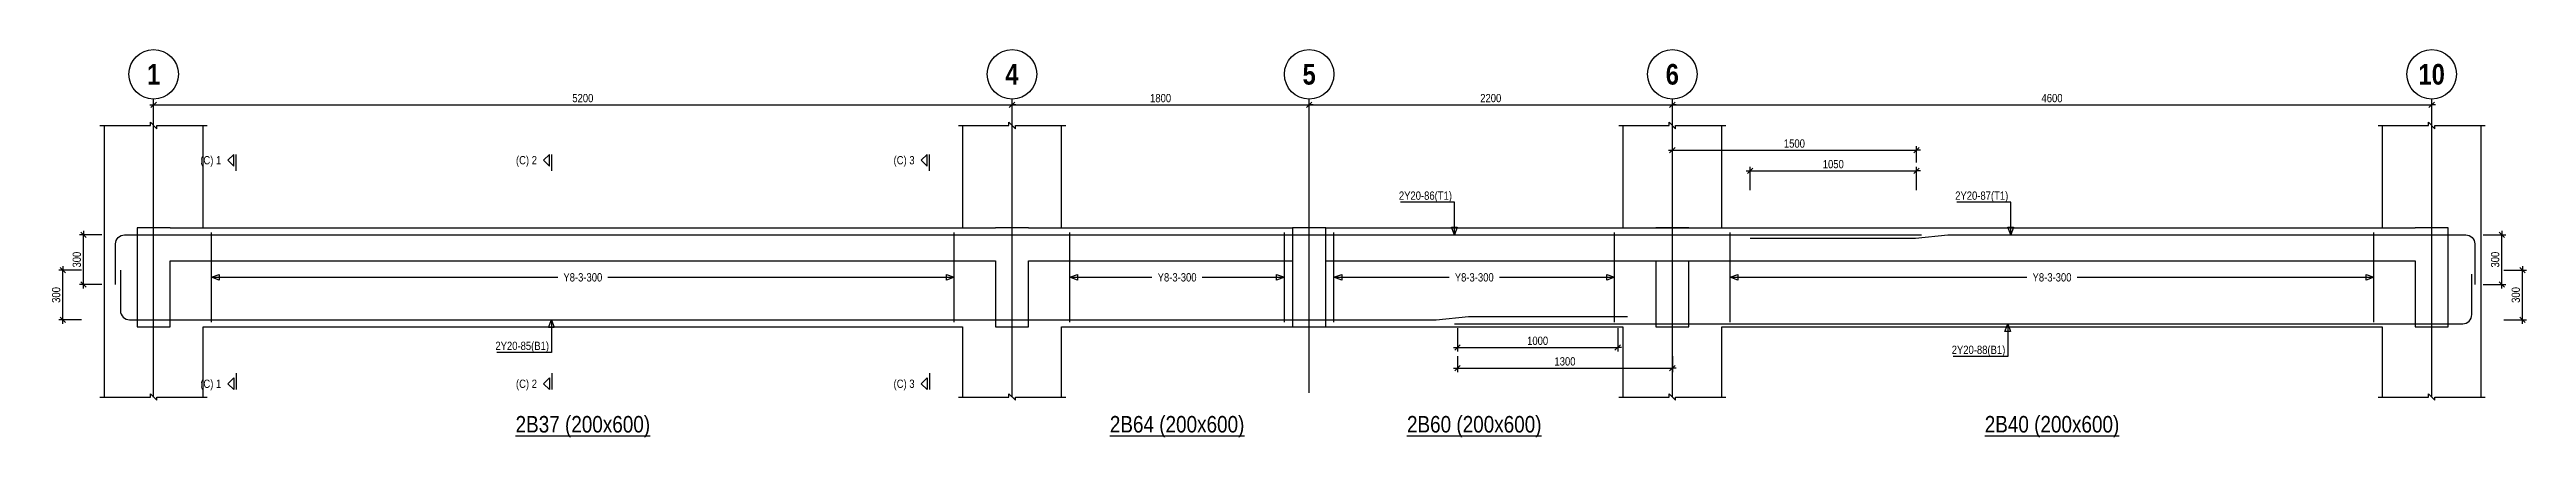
# Model space of a CAD drawing. Extents: x 0 to 206258, y -403073 to 0.
# Drawn here: x 59507 to 89516, y -338464 to -333764 of the extents above; entities that cross this region are included whole.
import ezdxf
from ezdxf.enums import TextEntityAlignment as Align
from ezdxf.lldxf.tags import DXFTag

# ---------------------------------------------------------------- set-up
doc = ezdxf.new("R2010")
doc.units = 0
doc.header["$LTSCALE"] = 1000
for name, color, linetype in [('Axis Circle(Dir 2)', 150, 'Continuous'), ('Axis Label(Dir 1)', 7, 'Continuous'), ('Axis Line(Dir 2)', 150, 'CENTER2'), ('Break Line', 5, 'Continuous'), ('Dimension Line', 5, 'Continuous'), ('Front Elevation Line', 40, 'Continuous'), ('Leader Line', 5, 'Continuous'), ('Link Line', 3, 'Continuous'), ('Rebar Label', 6, 'Continuous'), ('Rebar Line', 7, 'Continuous'), ('Section Label', 1, 'Continuous'), ('Section Line', 1, 'Continuous'), ('Top Rebar Label', 6, 'Continuous'), ('Top Rebar Line', 7, 'Continuous')]:
    doc.layers.add(name, color=color, linetype=linetype)
for name, color, linetype, true_color in [('Back Elevation Line', 191, 'HIDDEN2', 0xd4aaff), ('Beam Label(D)', 94, 'Continuous', 0x008100), ('Beam Line(D)', 112, 'Continuous', 0x00bd5e), ('Link Label', 94, 'Continuous', 0x008100)]:
    doc.layers.add(name, color=color, linetype=linetype, true_color=true_color)
doc.styles.add('Axis Label(Dir 1)', font='ARIALNB.TTF', dxfattribs={"height": 250})
doc.styles.add('Beam Label(D)', font='ARIALN.TTF', dxfattribs={"height": 200})
doc.styles.add('Dimension Text', font='ARIALN.TTF', dxfattribs={"height": 100})
doc.styles.add('Link Label', font='ARIALN.TTF', dxfattribs={"height": 100})
doc.styles.add('Rebar Label', font='ARIALN.TTF', dxfattribs={"height": 100})
doc.styles.add('Section Label', font='ARIALN.TTF', dxfattribs={"height": 100})
doc.styles.add('Top Rebar Label', font='ARIALN.TTF', dxfattribs={"height": 100})
tags = doc.linetypes.add('CENTER2', pattern=[1.125, 0.75, -0.125, 0.125, -0.125]).pattern_tags.tags
tags[10:11] = [DXFTag(74, 4), DXFTag(75, 0), DXFTag(340, '0'), DXFTag(46, 0.0), DXFTag(50, 0.0), DXFTag(44, 0.0), DXFTag(45, 0.0)]
tags[8:9] = [DXFTag(74, 4), DXFTag(75, 0), DXFTag(340, '0'), DXFTag(46, 0.0), DXFTag(50, 0.0), DXFTag(44, 0.0), DXFTag(45, 0.0)]
tags[6:7] = [DXFTag(74, 4), DXFTag(75, 0), DXFTag(340, '0'), DXFTag(46, 0.0), DXFTag(50, 0.0), DXFTag(44, 0.0), DXFTag(45, 0.0)]
tags[4:5] = [DXFTag(74, 4), DXFTag(75, 0), DXFTag(340, '0'), DXFTag(46, 0.0), DXFTag(50, 0.0), DXFTag(44, 0.0), DXFTag(45, 0.0)]
tags = doc.linetypes.add('HIDDEN2', pattern=[0.1875, 0.125, -0.0625]).pattern_tags.tags
tags[6:7] = [DXFTag(74, 4), DXFTag(75, 0), DXFTag(340, '0'), DXFTag(46, 0.0), DXFTag(50, 0.0), DXFTag(44, 0.0), DXFTag(45, 0.0)]
tags[4:5] = [DXFTag(74, 4), DXFTag(75, 0), DXFTag(340, '0'), DXFTag(46, 0.0), DXFTag(50, 0.0), DXFTag(44, 0.0), DXFTag(45, 0.0)]
doc.dimstyles.new('BEAM', dxfattribs={"dimtxt": 100, "dimasz": 30, "dimexe": 48.3, "dimexo": 103.5, "dimgap": 30, "dimtad": 1, "dimtoh": 1, "dimdec": 1, "dimlfac": 0.5, "dimdsep": 46, "dimtxsty": 'Dimension Text', "dimblk": 'PCDIM_TICK', "dimcen": 0.09, "dimclrd": 5, "dimclre": 5, "dimclrt": 5, "dimadec": 1, "dimazin": 0, "dimtp": 1, "dimtm": 1, "dimtfac": 1, "dimtdec": 4, "dimtofl": 0, "dimtmove": 0, "dimatfit": 3, "dimfxl": 1, "dimtolj": 1, "dimtzin": 0, "dimarcsym": 0})

msp = doc.modelspace()

# ---------------------------------------------------------------- texts
at = {"layer": 'Axis Label(Dir 1)', "transparency": 33554687, "style": 'Axis Label(Dir 1)'}
for s, p in [('1', (60767.964, -334064.284)), ('4', (71167.964, -334064.284)), ('5', (74767.964, -334064.284)), ('6', (79167.964, -334064.284)), ('10', (88367.964, -334064.284))]:
    msp.add_text(s, height=250, dxfattribs=at).set_placement(p, align=Align.MIDDLE_CENTER)
at = {"layer": 'Beam Label(D)', "transparency": 33554687, "style": 'Beam Label(D)'}
for s, p in [('%%U2B37 (200x600)', (65967.964, -338204.284)), ('%%U2B64 (200x600)', (73167.964, -338204.284)), ('%%U2B60 (200x600)', (76767.964, -338204.284)), ('%%U2B40 (200x600)', (83767.964, -338204.284))]:
    msp.add_text(s, height=200, dxfattribs=at).set_placement(p, align=Align.TOP_CENTER)
at = {"layer": 'Link Label', "transparency": 33554687, "style": 'Link Label'}
for p in [(65967.964, -336524.284), (73167.964, -336524.284), (76767.964, -336524.284), (83767.964, -336524.284)]:
    msp.add_text('Y8-3-300', height=100, dxfattribs=at).set_placement(p, align=Align.MIDDLE_CENTER)
at = {"layer": 'Rebar Label', "transparency": 33554687, "style": 'Rebar Label'}
for s, p in [(' 2Y20-85(B1)', (65557.964, -337404.284)), (' 2Y20-88(B1)', (83202.057, -337452.353))]:
    msp.add_text(s, height=100, dxfattribs=at).set_placement(p, align=Align.RIGHT)
at = {"layer": 'Section Label', "transparency": 33554687, "style": 'Section Label'}
for s, p in [('(C) 1', (61587.254, -335104.994)), ('(C) 2', (65412.253, -335104.994)), ('(C) 3', (69987.253, -335104.994)), ('(C) 1', (61587.254, -337813.573)), ('(C) 2', (65412.253, -337813.573)), ('(C) 3', (69987.253, -337813.573))]:
    msp.add_text(s, height=100, dxfattribs=at).set_placement(p, align=Align.MIDDLE_RIGHT)
at = {"layer": 'Top Rebar Label', "transparency": 33554687, "style": 'Top Rebar Label'}
for s, p in [(' 2Y20-86(T1)', (76497.965, -335584.284)), (' 2Y20-87(T1)', (83237.964, -335584.284))]:
    msp.add_text(s, height=100, dxfattribs=at).set_placement(p, align=Align.RIGHT)

# ---------------------------------------------------------------- blocks, each defined once
blk = doc.blocks.new('PCDIM_TICK')
at = {"layer": 'Dimension Line', "color": 0, "transparency": 33554687}
for p, q in [((1.1, 1.1), (-1.1, -1.1)), ((1.6, 0), (0, 0))]:
    blk.add_line(p, q, dxfattribs=at)
blk = doc.blocks.new('*U4056')
at = {"layer": 'Dimension Line', "color": 5, "true_color": 0x0000ff, "transparency": 16777216}
for p, q in [((60142, -336010), (59870, -336010)), ((59918, -336610), (59918, -336010)), ((60142, -336610), (59870, -336610))]:
    blk.add_line(p, q, dxfattribs=at)
at = {"layer": 'Dimension Line', "color": 5, "true_color": 0x0000ff, "transparency": 16777216, "xscale": 30, "yscale": 30}
for p, rotation in [((59918, -336010), 89.99999999999447), ((59918, -336610), 269.9999999999834)]:
    blk.add_blockref('PCDIM_TICK', p, dxfattribs=dict(at, rotation=rotation))
at = {"layer": 'Dimension Line', "color": 5, "true_color": 0x0000ff, "transparency": 16777216, "insert": (59888, -336310), "char_height": 100, "width": 181.5, "attachment_point": 8, "rotation": 90, "style": 'Dimension Text'}
blk.add_mtext('300', dxfattribs=at)
blk = doc.blocks.new('*U4057')
at = {"layer": 'Dimension Line', "color": 5, "true_color": 0x0000ff, "transparency": 16777216}
for p, q in [((59892, -336438), (59620, -336438)), ((59668, -337038), (59668, -336438)), ((59892, -337038), (59620, -337038))]:
    blk.add_line(p, q, dxfattribs=at)
at = {"layer": 'Dimension Line', "color": 5, "true_color": 0x0000ff, "transparency": 16777216, "xscale": 30, "yscale": 30}
for p, rotation in [((59668, -336438), 89.99999999999447), ((59668, -337038), 269.9999999999834)]:
    blk.add_blockref('PCDIM_TICK', p, dxfattribs=dict(at, rotation=rotation))
at = {"layer": 'Dimension Line', "color": 5, "true_color": 0x0000ff, "transparency": 16777216, "insert": (59638, -336738), "char_height": 100, "width": 181.5, "attachment_point": 8, "rotation": 90, "style": 'Dimension Text'}
blk.add_mtext('300', dxfattribs=at)
blk = doc.blocks.new('*U4058')
at = {"layer": 'Dimension Line', "color": 5, "true_color": 0x0000ff, "transparency": 16777216}
for p, q in [((60768, -334581), (60768, -334386)), ((60768, -334434), (71168, -334434)), ((71168, -334581), (71168, -334386))]:
    blk.add_line(p, q, dxfattribs=at)
at = {"layer": 'Dimension Line', "color": 5, "true_color": 0x0000ff, "transparency": 16777216, "xscale": 30, "yscale": 30, "rotation": 180.0000000000004}
blk.add_blockref('PCDIM_TICK', (60768, -334434), dxfattribs=at)
at = {"layer": 'Dimension Line', "color": 5, "true_color": 0x0000ff, "transparency": 16777216, "xscale": 30, "yscale": 30}
blk.add_blockref('PCDIM_TICK', (71168, -334434), dxfattribs=at)
at = {"layer": 'Dimension Line', "color": 5, "true_color": 0x0000ff, "transparency": 16777216, "insert": (65968, -334404), "char_height": 100, "width": 245.98, "attachment_point": 8, "style": 'Dimension Text'}
blk.add_mtext('5200', dxfattribs=at)
blk = doc.blocks.new('*U4071')
at = {"layer": 'Dimension Line', "color": 5, "true_color": 0x0000ff, "transparency": 16777216}
for p, q in [((71168, -334581), (71168, -334386)), ((71168, -334434), (74768, -334434)), ((74768, -334581), (74768, -334386))]:
    blk.add_line(p, q, dxfattribs=at)
at = {"layer": 'Dimension Line', "color": 5, "true_color": 0x0000ff, "transparency": 16777216, "xscale": 30, "yscale": 30, "rotation": 180.0000000000004}
blk.add_blockref('PCDIM_TICK', (71168, -334434), dxfattribs=at)
at = {"layer": 'Dimension Line', "color": 5, "true_color": 0x0000ff, "transparency": 16777216, "xscale": 30, "yscale": 30}
blk.add_blockref('PCDIM_TICK', (74768, -334434), dxfattribs=at)
at = {"layer": 'Dimension Line', "color": 5, "true_color": 0x0000ff, "transparency": 16777216, "insert": (72968, -334404), "char_height": 100, "width": 238.4, "attachment_point": 8, "style": 'Dimension Text'}
blk.add_mtext('1800', dxfattribs=at)
blk = doc.blocks.new('*U4072')
at = {"layer": 'Dimension Line', "color": 5, "true_color": 0x0000ff, "transparency": 16777216}
for p, q in [((76566, -337142), (76566, -337423)), ((78506, -337142), (78506, -337423)), ((76566, -337374), (78506, -337374))]:
    blk.add_line(p, q, dxfattribs=at)
at = {"layer": 'Dimension Line', "color": 5, "true_color": 0x0000ff, "transparency": 16777216, "xscale": 30, "yscale": 30, "rotation": 180.0000000000004}
blk.add_blockref('PCDIM_TICK', (76566, -337374), dxfattribs=at)
at = {"layer": 'Dimension Line', "color": 5, "true_color": 0x0000ff, "transparency": 16777216, "xscale": 30, "yscale": 30}
blk.add_blockref('PCDIM_TICK', (78506, -337374), dxfattribs=at)
at = {"layer": 'Dimension Line', "color": 5, "true_color": 0x0000ff, "transparency": 16777216, "insert": (77536, -337344), "char_height": 100, "width": 238.4, "attachment_point": 8, "style": 'Dimension Text'}
blk.add_mtext('1000', dxfattribs=at)
blk = doc.blocks.new('*U4073')
at = {"layer": 'Dimension Line', "color": 5, "true_color": 0x0000ff, "transparency": 16777216}
for p, q in [((76566, -337478), (76566, -337673)), ((79168, -337478), (79168, -337673)), ((76566, -337624), (79168, -337624))]:
    blk.add_line(p, q, dxfattribs=at)
at = {"layer": 'Dimension Line', "color": 5, "true_color": 0x0000ff, "transparency": 16777216, "xscale": 30, "yscale": 30, "rotation": 180.0000000000004}
blk.add_blockref('PCDIM_TICK', (76566, -337624), dxfattribs=at)
at = {"layer": 'Dimension Line', "color": 5, "true_color": 0x0000ff, "transparency": 16777216, "xscale": 30, "yscale": 30}
blk.add_blockref('PCDIM_TICK', (79168, -337624), dxfattribs=at)
at = {"layer": 'Dimension Line', "color": 5, "true_color": 0x0000ff, "transparency": 16777216, "insert": (77867, -337594), "char_height": 100, "width": 238.4, "attachment_point": 8, "style": 'Dimension Text'}
blk.add_mtext('1300', dxfattribs=at)
blk = doc.blocks.new('*U4074')
at = {"layer": 'Dimension Line', "color": 5, "true_color": 0x0000ff, "transparency": 16777216}
for p, q in [((74768, -334581), (74768, -334386)), ((74768, -334434), (79168, -334434)), ((79168, -334581), (79168, -334386))]:
    blk.add_line(p, q, dxfattribs=at)
at = {"layer": 'Dimension Line', "color": 5, "true_color": 0x0000ff, "transparency": 16777216, "xscale": 30, "yscale": 30, "rotation": 180.0000000000004}
blk.add_blockref('PCDIM_TICK', (74768, -334434), dxfattribs=at)
at = {"layer": 'Dimension Line', "color": 5, "true_color": 0x0000ff, "transparency": 16777216, "xscale": 30, "yscale": 30}
blk.add_blockref('PCDIM_TICK', (79168, -334434), dxfattribs=at)
at = {"layer": 'Dimension Line', "color": 5, "true_color": 0x0000ff, "transparency": 16777216, "insert": (76968, -334404), "char_height": 100, "width": 247.25, "attachment_point": 8, "style": 'Dimension Text'}
blk.add_mtext('2200', dxfattribs=at)
blk = doc.blocks.new('*U4075')
at = {"layer": 'Dimension Line', "color": 5, "true_color": 0x0000ff, "transparency": 16777216}
for p, q in [((80110, -335467), (80110, -335186)), ((82126, -335467), (82126, -335186)), ((80110, -335234), (82126, -335234))]:
    blk.add_line(p, q, dxfattribs=at)
at = {"layer": 'Dimension Line', "color": 5, "true_color": 0x0000ff, "transparency": 16777216, "xscale": 30, "yscale": 30, "rotation": 180.0000000000004}
blk.add_blockref('PCDIM_TICK', (80110, -335234), dxfattribs=at)
at = {"layer": 'Dimension Line', "color": 5, "true_color": 0x0000ff, "transparency": 16777216, "xscale": 30, "yscale": 30}
blk.add_blockref('PCDIM_TICK', (82126, -335234), dxfattribs=at)
at = {"layer": 'Dimension Line', "color": 5, "true_color": 0x0000ff, "transparency": 16777216, "insert": (81118, -335204), "char_height": 100, "width": 238.4, "attachment_point": 8, "style": 'Dimension Text'}
blk.add_mtext('1050', dxfattribs=at)
blk = doc.blocks.new('*U4076')
at = {"layer": 'Dimension Line', "color": 5, "true_color": 0x0000ff, "transparency": 16777216}
for p, q in [((79168, -335131), (79168, -334936)), ((79168, -334984), (82126, -334984)), ((82126, -335131), (82126, -334936))]:
    blk.add_line(p, q, dxfattribs=at)
at = {"layer": 'Dimension Line', "color": 5, "true_color": 0x0000ff, "transparency": 16777216, "xscale": 30, "yscale": 30, "rotation": 180.0000000000004}
blk.add_blockref('PCDIM_TICK', (79168, -334984), dxfattribs=at)
at = {"layer": 'Dimension Line', "color": 5, "true_color": 0x0000ff, "transparency": 16777216, "xscale": 30, "yscale": 30}
blk.add_blockref('PCDIM_TICK', (82126, -334984), dxfattribs=at)
at = {"layer": 'Dimension Line', "color": 5, "true_color": 0x0000ff, "transparency": 16777216, "insert": (80647, -334954), "char_height": 100, "width": 238.4, "attachment_point": 8, "style": 'Dimension Text'}
blk.add_mtext('1500', dxfattribs=at)
blk = doc.blocks.new('*U4077')
at = {"layer": 'Dimension Line', "color": 5, "true_color": 0x0000ff, "transparency": 16777216}
for p, q in [((88993, -336010), (89266, -336010)), ((89218, -336610), (89218, -336010)), ((88993, -336610), (89266, -336610))]:
    blk.add_line(p, q, dxfattribs=at)
at = {"layer": 'Dimension Line', "color": 5, "true_color": 0x0000ff, "transparency": 16777216, "xscale": 30, "yscale": 30}
for p, rotation in [((89218, -336010), 89.99999999999447), ((89218, -336610), 269.9999999999834)]:
    blk.add_blockref('PCDIM_TICK', p, dxfattribs=dict(at, rotation=rotation))
at = {"layer": 'Dimension Line', "color": 5, "true_color": 0x0000ff, "transparency": 16777216, "insert": (89188, -336310), "char_height": 100, "width": 181.5, "attachment_point": 8, "rotation": 90, "style": 'Dimension Text'}
blk.add_mtext('300', dxfattribs=at)
blk = doc.blocks.new('*U4078')
at = {"layer": 'Dimension Line', "color": 5, "true_color": 0x0000ff, "transparency": 16777216}
for p, q in [((89243, -336438), (89516, -336438)), ((89468, -337038), (89468, -336438)), ((89243, -337038), (89516, -337038))]:
    blk.add_line(p, q, dxfattribs=at)
at = {"layer": 'Dimension Line', "color": 5, "true_color": 0x0000ff, "transparency": 16777216, "xscale": 30, "yscale": 30}
for p, rotation in [((89468, -336438), 89.99999999999447), ((89468, -337038), 269.9999999999834)]:
    blk.add_blockref('PCDIM_TICK', p, dxfattribs=dict(at, rotation=rotation))
at = {"layer": 'Dimension Line', "color": 5, "true_color": 0x0000ff, "transparency": 16777216, "insert": (89438, -336738), "char_height": 100, "width": 181.5, "attachment_point": 8, "rotation": 90, "style": 'Dimension Text'}
blk.add_mtext('300', dxfattribs=at)
blk = doc.blocks.new('*U4079')
at = {"layer": 'Dimension Line', "color": 5, "true_color": 0x0000ff, "transparency": 16777216}
for p, q in [((79168, -334581), (79168, -334386)), ((79168, -334434), (88368, -334434)), ((88368, -334581), (88368, -334386))]:
    blk.add_line(p, q, dxfattribs=at)
at = {"layer": 'Dimension Line', "color": 5, "true_color": 0x0000ff, "transparency": 16777216, "xscale": 30, "yscale": 30, "rotation": 180.0000000000004}
blk.add_blockref('PCDIM_TICK', (79168, -334434), dxfattribs=at)
at = {"layer": 'Dimension Line', "color": 5, "true_color": 0x0000ff, "transparency": 16777216, "xscale": 30, "yscale": 30}
blk.add_blockref('PCDIM_TICK', (88368, -334434), dxfattribs=at)
at = {"layer": 'Dimension Line', "color": 5, "true_color": 0x0000ff, "transparency": 16777216, "insert": (83768, -334404), "char_height": 100, "width": 249.2, "attachment_point": 8, "style": 'Dimension Text'}
blk.add_mtext('4600', dxfattribs=at)

# ---------------------------------------------------------------- dimensions: what is measured, and where the dimension line sits
at = {"layer": 'Dimension Line', "transparency": 33554687}
for base, p1, p2, text, picture, middle in [((65967.964, -334434.284), (60767.964, -334684.284), (71167.964, -334684.284), '5200', '*U4058', (65967.964, -334434.284)), ((72967.964, -334434.284), (71167.964, -334684.284), (74767.964, -334684.284), '1800', '*U4071', (72967.964, -334434.284)), ((76967.964, -334434.284), (74767.964, -334684.284), (79167.964, -334684.284), '2200', '*U4074', (76967.964, -334434.284)), ((83767.964, -334434.284), (79167.964, -334684.284), (88367.964, -334684.284), '4600', '*U4079', (83767.964, -334434.284)), ((80646.964, -334984.284), (79167.964, -335234.284), (82125.964, -335234.284), '1500', '*U4076', (80646.964, -334984.284)), ((81117.965, -335234.284), (80109.966, -335570.284), (82125.964, -335570.284), '1050', '*U4075', (81117.965, -335234.284)), ((77535.964, -337374.284), (76565.964, -337038.284), (78505.964, -337038.284), '1000', '*U4072', (77535.964, -337374.284)), ((77866.964, -337624.284), (76565.964, -337374.284), (79167.964, -337374.284), '1300', '*U4073', (77866.964, -337624.284))]:
    dim = msp.add_linear_dim(base=base, p1=p1, p2=p2, text=text, dimstyle='BEAM', override={"dimscale": 1, "dimtxt": 100, "dimasz": 30, "dimexe": 48.3, "dimexo": 103.5, "dimgap": 30, "dimtad": 1, "dimtih": 0, "dimdec": 1, "dimlfac": 0.5, "dimzin": 8, "dimlunit": 2, "dimpost": '', "dimtxsty": 'Dimension Text', "dimblk": 'PCDIM_TICK', "dimse1": 0, "dimse2": 0, "dimsd2": 0, "dimclrd": 5, "dimclre": 5, "dimclrt": 5, "dimaunit": 0, "dimadec": 1, "dimazin": 0, "dimtol": 0, "dimtp": 1, "dimtm": 1, "dimtmove": 0}, dxfattribs=at)
    dim.commit()
    dim.dimension.update_dxf_attribs({"geometry": picture, "text_midpoint": middle})
for base, p1, p2, angle, picture, middle in [((59917.964, -336310.284), (60245.964, -336610.284), (60245.964, -336010.284), 90, '*U4056', (59917.964, -336310.284)), ((89217.966, -336310.284), (88889.966, -336610.284), (88889.966, -336010.284), 90, '*U4077', (89217.966, -336310.284)), ((59667.964, -336738.284), (59995.964, -337038.284), (59995.964, -336438.284), 90, '*U4057', (59667.964, -336738.284)), ((89467.966, -336738.283), (89139.966, -337038.283), (89139.965, -336438.283), 90.0000489, '*U4078', (89467.966, -336738.283))]:
    dim = msp.add_linear_dim(base=base, p1=p1, p2=p2, angle=angle, text='300', dimstyle='BEAM', override={"dimscale": 1, "dimtxt": 100, "dimasz": 30, "dimexe": 48.3, "dimexo": 103.5, "dimgap": 30, "dimtad": 1, "dimtih": 0, "dimdec": 1, "dimlfac": 0.5, "dimzin": 8, "dimlunit": 2, "dimpost": '', "dimtxsty": 'Dimension Text', "dimblk": 'PCDIM_TICK', "dimse1": 0, "dimse2": 0, "dimsd2": 0, "dimclrd": 5, "dimclre": 5, "dimclrt": 5, "dimaunit": 0, "dimadec": 1, "dimazin": 0, "dimtol": 0, "dimtp": 1, "dimtm": 1, "dimtmove": 0}, dxfattribs=at)
    dim.commit()
    dim.dimension.update_dxf_attribs({"geometry": picture, "text_midpoint": middle})

# ---------------------------------------------------------------- linework, layer by layer
at = {"layer": 'Axis Circle(Dir 2)', "transparency": 33554687}
for centre in [(60767.964, -334064.284), (71167.964, -334064.284), (74767.964, -334064.284), (79167.964, -334064.284), (88367.964, -334064.284)]:
    msp.add_circle(centre, 300, dxfattribs=at)
at = {"layer": 'Axis Line(Dir 2)', "transparency": 33554687}
for points in [[(60767.964, -337974.284), (60767.964, -334364.284)], [(71167.964, -337974.284), (71167.964, -334364.284)], [(74767.964, -337924.284), (74767.964, -334364.284)], [(79167.964, -337974.284), (79167.964, -334364.284)], [(88367.964, -337974.284), (88367.964, -334364.284)]]:
    msp.add_lwpolyline(points, dxfattribs=at)
at = {"layer": 'Back Elevation Line', "transparency": 33554687}
for points in [[(60967.964, -335924.284), (60567.964, -335924.284)], [(60567.964, -335924.284), (60567.964, -337124.284)], [(60967.964, -335924.284), (70967.964, -335924.284)], [(71367.964, -335924.284), (70967.964, -335924.284)], [(71367.964, -335924.284), (74567.964, -335924.284)], [(74967.964, -335924.284), (74567.964, -335924.284)], [(74567.964, -335924.284), (74567.964, -337124.284)], [(74967.964, -337124.284), (74967.964, -335924.284)], [(74967.964, -335924.284), (78967.964, -335924.284)], [(79367.964, -335924.284), (78967.964, -335924.284)], [(79367.964, -335924.284), (88167.964, -335924.284)], [(88567.964, -335924.284), (88167.964, -335924.284)], [(88567.964, -337124.284), (88567.964, -335924.284)], [(60967.964, -337124.284), (60967.964, -336324.284)], [(60967.964, -336324.284), (70967.964, -336324.284)], [(70967.964, -336324.284), (70967.964, -337124.284)], [(71367.964, -337124.284), (71367.965, -336324.284)], [(71367.964, -336324.284), (74567.964, -336324.284)], [(74967.964, -336324.284), (78967.964, -336324.284)], [(78967.965, -336324.284), (78967.964, -337124.284)], [(79367.964, -337124.284), (79367.965, -336324.284)], [(79367.964, -336324.284), (88167.964, -336324.284)], [(88167.964, -336324.284), (88167.964, -337124.284)], [(60567.964, -337124.284), (60967.964, -337124.284)], [(70967.964, -337124.284), (71367.964, -337124.284)], [(74567.964, -337124.284), (74967.964, -337124.284)], [(78967.964, -337124.284), (79367.964, -337124.284)], [(88167.964, -337124.284), (88567.964, -337124.284)]]:
    msp.add_lwpolyline(points, dxfattribs=at)
at = {"layer": 'Beam Line(D)', "transparency": 33554687}
for points in [[(60167.964, -334684.284), (60167.964, -335924.284)], [(61367.964, -335924.284), (61367.964, -334684.284)], [(70567.964, -334684.284), (70567.964, -335924.284)], [(71767.964, -335924.284), (71767.964, -334684.284)], [(78567.963, -334684.284), (78567.964, -335924.284)], [(79767.964, -335924.284), (79767.964, -334684.284)], [(87767.964, -334684.284), (87767.964, -335924.284)], [(88967.964, -335924.284), (88967.965, -334684.284)], [(60167.964, -335924.284), (60167.964, -337974.284)], [(61367.964, -335924.284), (70567.964, -335924.284)], [(71767.964, -335924.284), (74567.964, -335924.284)], [(74967.964, -335924.284), (74567.964, -335924.284)], [(74967.964, -335924.284), (78567.964, -335924.284)], [(79767.964, -335924.284), (87767.964, -335924.284)], [(88967.965, -337974.284), (88967.964, -335924.284)], [(61367.964, -337974.284), (61367.964, -337124.284)], [(61367.964, -337124.284), (70567.964, -337124.284)], [(70567.964, -337124.284), (70567.964, -337974.284)], [(71767.964, -337974.284), (71767.964, -337124.284)], [(71767.964, -337124.284), (74567.964, -337124.284)], [(74567.964, -337124.284), (74967.964, -337124.284)], [(74967.964, -337124.284), (78567.963, -337124.284)], [(78567.963, -337124.284), (78567.963, -337974.284)], [(79767.964, -337974.284), (79767.964, -337124.284)], [(79767.964, -337124.284), (87767.964, -337124.284)], [(87767.964, -337124.284), (87767.964, -337974.284)]]:
    msp.add_lwpolyline(points, dxfattribs=at)
at = {"layer": 'Break Line', "transparency": 33554687}
for points in [[(60117.964, -334684.284), (60727.964, -334684.284), (60727.964, -334644.284), (60807.964, -334724.284), (60807.964, -334684.284), (61417.964, -334684.284)], [(70517.964, -334684.284), (71127.964, -334684.284), (71127.964, -334644.284), (71207.964, -334724.284), (71207.964, -334684.284), (71817.964, -334684.284)], [(78517.963, -334684.284), (79127.964, -334684.284), (79127.964, -334644.284), (79207.964, -334724.284), (79207.964, -334684.284), (79817.964, -334684.284)], [(87717.964, -334684.284), (88327.965, -334684.284), (88327.965, -334644.284), (88407.965, -334724.284), (88407.965, -334684.284), (89017.965, -334684.284)], [(60117.964, -337974.284), (60727.964, -337974.284), (60727.964, -337934.284), (60807.964, -338014.284), (60807.964, -337974.284), (61417.964, -337974.284)], [(70517.964, -337974.284), (71127.964, -337974.284), (71127.964, -337934.284), (71207.964, -338014.284), (71207.964, -337974.284), (71817.964, -337974.284)], [(78517.963, -337974.284), (79127.964, -337974.284), (79127.964, -337934.284), (79207.964, -338014.284), (79207.964, -337974.284), (79817.964, -337974.284)], [(87717.964, -337974.284), (88327.965, -337974.284), (88327.965, -337934.284), (88407.965, -338014.284), (88407.965, -337974.284), (89017.965, -337974.284)]]:
    msp.add_lwpolyline(points, dxfattribs=at)
at = {"layer": 'Front Elevation Line', "transparency": 33554687}
for points in [[(60967.964, -335924.284), (60567.964, -335924.284)], [(60567.964, -335924.284), (60567.964, -337124.284)], [(60967.964, -335924.284), (70967.964, -335924.284)], [(71367.964, -335924.284), (70967.964, -335924.284)], [(71367.964, -335924.284), (74567.964, -335924.284)], [(74967.964, -335924.284), (74567.964, -335924.284)], [(74967.964, -335924.284), (88167.964, -335924.284)], [(88567.964, -335924.284), (88167.964, -335924.284)], [(88567.964, -337124.284), (88567.964, -335924.284)], [(60967.964, -337124.284), (60967.964, -336324.284)], [(60967.964, -336324.284), (70967.964, -336324.284)], [(70967.964, -336324.284), (70967.964, -337124.284)], [(71367.964, -337124.284), (71367.965, -336324.284)], [(71367.964, -336324.284), (74567.964, -336324.284)], [(74567.964, -336324.284), (74567.964, -337124.284)], [(74967.964, -337124.284), (74967.964, -336324.284)], [(74967.964, -336324.284), (88167.964, -336324.284)], [(88167.964, -336324.284), (88167.964, -337124.284)], [(60567.964, -337124.284), (60967.964, -337124.284)], [(70967.964, -337124.284), (71367.964, -337124.284)], [(74567.964, -337124.284), (74967.964, -337124.284)], [(88167.964, -337124.284), (88567.964, -337124.284)]]:
    msp.add_lwpolyline(points, dxfattribs=at)
at = {"layer": 'Leader Line', "transparency": 33554687}
for points in [[(76527.964, -336010.284), (76527.965, -335614.284), (75872.974, -335614.284)], [(83267.964, -336010.284), (83267.964, -335614.284), (82612.973, -335614.284)], [(76493.762, -335916.314), (76562.166, -335916.314), (76527.964, -336010.284), (76493.762, -335916.314)], [(83233.762, -335916.314), (83302.166, -335916.314), (83267.964, -336010.284), (83233.762, -335916.314)], [(61467.964, -336524.284), (61561.934, -336490.082), (61561.934, -336558.486), (61467.964, -336524.284), (65663.32, -336524.284)], [(66272.608, -336524.284), (70467.964, -336524.284), (70373.995, -336558.486), (70373.995, -336490.082), (70467.964, -336524.284)], [(71867.965, -336524.284), (71961.934, -336490.082), (71961.934, -336558.486), (71867.965, -336524.284), (72863.32, -336524.284)], [(73472.608, -336524.284), (74467.964, -336524.284), (74373.995, -336558.486), (74373.995, -336490.082), (74467.964, -336524.284)], [(75067.964, -336524.284), (75161.934, -336490.082), (75161.934, -336558.486), (75067.964, -336524.284), (76463.32, -336524.284)], [(77072.608, -336524.284), (78467.963, -336524.284), (78373.994, -336558.486), (78373.994, -336490.082), (78467.963, -336524.284)], [(79867.965, -336524.284), (79961.934, -336490.082), (79961.934, -336558.486), (79867.965, -336524.284), (83463.32, -336524.284)], [(84072.608, -336524.284), (87667.964, -336524.284), (87573.995, -336558.486), (87573.995, -336490.082), (87667.964, -336524.284)], [(65587.964, -337038.284), (65587.964, -337434.284), (64925.291, -337434.284)], [(65622.166, -337132.253), (65553.762, -337132.253), (65587.964, -337038.284), (65622.166, -337132.253)], [(83232.056, -337086.353), (83232.057, -337482.353), (82569.383, -337482.353)], [(83266.258, -337180.322), (83197.854, -337180.322), (83232.056, -337086.353), (83266.258, -337180.322)]]:
    msp.add_lwpolyline(points, dxfattribs=at)
at = {"layer": 'Link Line', "transparency": 33554687}
for p, q in [((61467.964, -337066.284), (61467.964, -335982.284)), ((70467.964, -337066.284), (70467.964, -335982.284)), ((71867.965, -337066.284), (71867.965, -335982.284)), ((74467.964, -337066.284), (74467.964, -335982.284)), ((75067.964, -337066.284), (75067.964, -335982.284)), ((78467.963, -337066.284), (78467.963, -335982.284)), ((79867.965, -337066.284), (79867.965, -335982.284)), ((87667.964, -337066.284), (87667.964, -335982.284))]:
    msp.add_line(p, q, dxfattribs=at)
at = {"layer": 'Rebar Line', "transparency": 33554687}
for points in [[(60365.964, -336438.284), (60365.964, -336928.328, 0.414213562), (60475.92, -337038.284), (76296.481, -337038.284, 0.024922321), (76307.422, -337037.738), (76696.508, -336998.829, -0.024922321), (76707.449, -336998.284), (78625.964, -336998.284)], [(76530.057, -337086.353), (88744.102, -337086.353, 0.414213813), (88854.058, -336976.397), (88854.058, -336486.353)]]:
    msp.add_lwpolyline(points, format="xyb", dxfattribs=at)
at = {"layer": 'Section Line', "transparency": 33554687}
for points in [[(61737.964, -335034.284), (61667.254, -335104.994), (61737.964, -335175.705), (61737.964, -335034.284)], [(61767.964, -335234.284), (61767.964, -335034.284)], [(65562.964, -335034.284), (65492.253, -335104.994), (65562.964, -335175.705), (65562.964, -335034.284)], [(65592.964, -335234.284), (65592.964, -335034.284)], [(70137.964, -335034.284), (70067.253, -335104.994), (70137.964, -335175.705), (70137.964, -335034.284)], [(70167.964, -335234.284), (70167.964, -335034.284)], [(61737.964, -337884.284), (61737.964, -337884.284), (61667.254, -337813.573), (61737.964, -337742.862), (61737.964, -337884.284)], [(61767.964, -337684.284), (61767.964, -337884.284)], [(65562.964, -337884.284), (65562.964, -337884.284), (65492.253, -337813.573), (65562.964, -337742.862), (65562.964, -337884.284)], [(65592.964, -337684.284), (65592.964, -337884.284)], [(70137.964, -337884.284), (70137.964, -337884.284), (70067.253, -337813.573), (70137.964, -337742.862), (70137.964, -337884.284)], [(70167.964, -337684.284), (70167.964, -337884.284)]]:
    msp.add_lwpolyline(points, dxfattribs=at)
at = {"layer": 'Top Rebar Line', "transparency": 33554687}
for points in [[(60305.964, -336610.284), (60305.964, -336120.239, -0.414213562), (60415.92, -336010.284), (82185.964, -336010.284)], [(80109.966, -336050.284), (82104.482, -336050.284, 0.024922321), (82115.423, -336049.738), (82504.509, -336010.829, -0.024922321), (82515.45, -336010.284), (88780.01, -336010.284, -0.414213562), (88889.966, -336120.239), (88889.966, -336610.284)]]:
    msp.add_lwpolyline(points, format="xyb", dxfattribs=at)

msp.set_redraw_order([(e.dxf.handle, doc.entitydb.next_handle()) for e in msp.query("TEXT MTEXT ATTDEF DIMENSION ARC_DIMENSION")])  # texts and dimensions are drawn at this point

doc.saveas('drawing.dxf')
